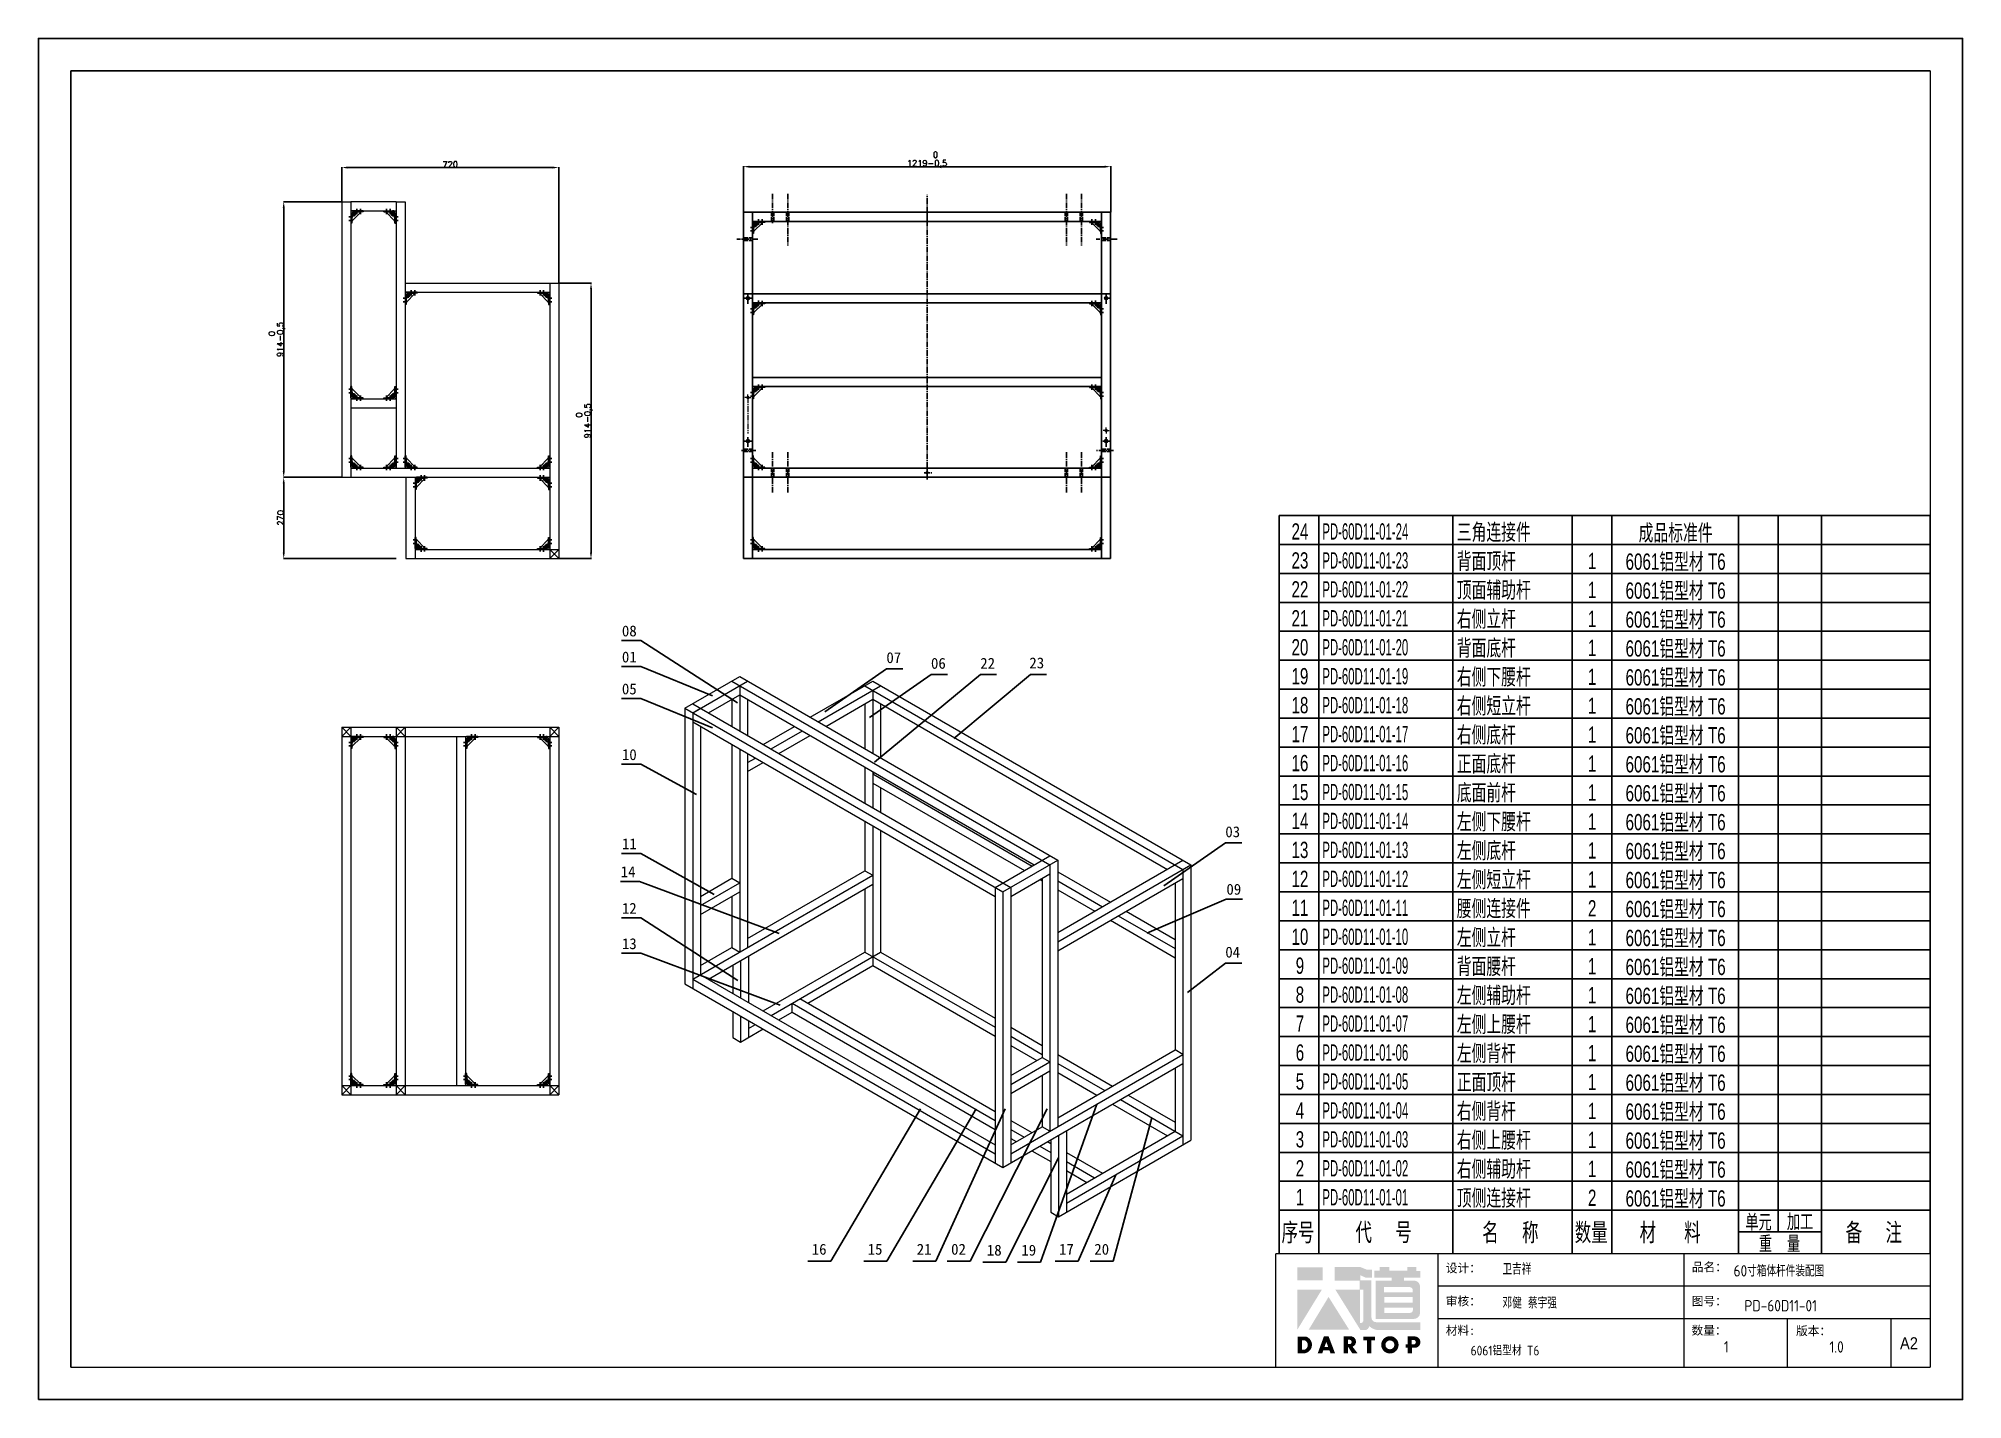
# Model space of a CAD drawing. Header units: millimetres. Extents: x -30327 to 34858, y 4015 to 75103.
# Drawn here: x -11425 to -5038, y 60062 to 64578 of the extents above; entities that cross this region are included whole.
import ezdxf
from ezdxf.enums import TextEntityAlignment as Align

# ---------------------------------------------------------------- set-up
doc = ezdxf.new("R2010")
doc.units = ezdxf.units.MM
doc.linetypes.add('ACAD_ISO02W100', pattern=[15, 12, -3])
doc.linetypes.add('CENTER2', pattern=[28.575, 19.05, -3.175, 3.175, -3.175])
for name, color, linetype in [('1轮廓实线层', 7, 'Continuous'), ('2细线层', 4, 'Continuous'), ('6文字层', 3, 'Continuous'), ('green', 3, 'ACAD_ISO02W100'), ('print', 30, 'Continuous'), ('red', 1, 'CENTER2'), ('图框层', 7, 'Continuous')]:
    doc.layers.add(name, color=color, linetype=linetype)
for name, color, linetype, lineweight in [('A-TITLEBLOCK', 7, 'Continuous', 18), ('cen', 1, 'CENTER2', 9), ('dim', 2, 'Continuous', 9)]:
    doc.layers.add(name, color=color, linetype=linetype, lineweight=lineweight)
doc.styles.add('GB', font='GBENOR.SHX', dxfattribs={"bigfont": 'gbcbig.shx'})
doc.styles.add('HZ', font='')
doc.styles.add('PC_TEXTSTYLE', font='arial.ttf', dxfattribs={"width": 0.8})
doc.styles.add('SLDTEXTSTYLE0', font='simfang.ttf', dxfattribs={"bigfont": 'bigfont'})
doc.styles.add('SLDTEXTSTYLE1', font='Gothic.ttf', dxfattribs={"width": 0.913})
doc.styles.get("Standard").update_dxf_attribs({"font": 'txt', "bigfont": 'gbcbig.shx'})
doc.styles.get('HZ').set_extended_font_data('SimSun')
doc.dimstyles.new('ISO-25', dxfattribs={"dimtxt": 20, "dimasz": 20, "dimexe": 1.25, "dimexo": 0.625, "dimtad": 1, "dimtxsty": 'Standard', "dimcen": 2.5, "dimadec": 0, "dimazin": 0, "dimtfac": 1, "dimtmove": 0, "dimatfit": 3, "dimfxl": 0, "dimarcsym": 0})

msp = doc.modelspace()

# ---------------------------------------------------------------- texts
at = {"style": 'HZ'}
for s, p in [('08    ', (-9487.9994, 62594.12)), ('01    ', (-9487.9994, 62507.6713)), ('      07 ', (-8757.5618, 62505.4805)), ('      06 ', (-8609.4835, 62486.7589)), ('      22 ', (-8445.8682, 62486.7589)), ('23', (-8135.4515, 62488.0023)), ('05    ', (-9487.9994, 62401.7398)), ('10   ', (-9487.9994, 62183.7134)), ('      03 ', (-7632.4614, 61927.6152)), ('11  ', (-9487.9994, 61887.7709)), ('14', (-9492.0562, 61795.1173)), ('      09 ', (-7628.8671, 61736.9423)), ('12 ', (-9487.9994, 61673.6762)), ('13', (-9487.9994, 61556.3862)), ('      04 ', (-7632.4614, 61528.4133)), ('16', (-8857.755, 60542.5458)), ('15', (-8672.236, 60542.5458)), ('21', (-8509.3405, 60542.5458)), ('02', (-8395.2473, 60542.5458)), ('18', (-8276.607, 60539.5064)), ('19', (-8162.0867, 60539.5064)), ('17', (-8037.0089, 60542.5458)), ('20', (-7920.0059, 60542.5458))]:
    msp.add_text(s, height=36.11846, dxfattribs=at).set_placement(p)

# ---------------------------------------------------------------- blocks, each defined once
blk = doc.blocks.new('DDD')
for p, q in [((4725.7, 13519.5), (4695.2, 13550)), ((4725.7, 13519.5), (4695.2, 13550)), ((4720.7, 13553.5), (4715, 13547.7)), ((4720.7, 13553.5), (4715, 13547.7)), ((4729.2, 13545), (4723.5, 13539.2)), ((4729.2, 13545), (4723.5, 13539.2))]:
    blk.add_line(p, q)
blk.add_lwpolyline([(4688.7, 13553.5), (4724.2, 13553.5, -0.414214), (4729.2, 13548.5), (4729.2, 13513)], format="xyb")
blk.add_lwpolyline([(4688.7, 13553.5), (4724.2, 13553.5, -0.414214), (4729.2, 13548.5), (4729.2, 13513)], format="xyb")
for points in [[(4688.7, 13553.5), (4688.7, 13550)], [(4688.7, 13553.5), (4688.7, 13550)], [(4688.7, 13550), (4695.2, 13550)], [(4688.7, 13550), (4695.2, 13550)], [(4725.7, 13519.5), (4725.7, 13513)], [(4725.7, 13519.5), (4725.7, 13513)], [(4725.7, 13513), (4729.2, 13513)], [(4725.7, 13513), (4729.2, 13513)]]:
    blk.add_lwpolyline(points)
blk.add_circle((4719.2, 13543.5), 1.75)
blk.add_circle((4719.2, 13543.5), 1.75)
blk.add_arc((4719.2, 13543.5), 6, 135, 315)
blk.add_arc((4719.2, 13543.5), 6, 135, 315)
at = {"layer": 'green'}
for p, q in [((4695.2, 13550), (4721.7, 13550)), ((4695.2, 13550), (4721.7, 13550)), ((4721.7, 13550), (4725.7, 13546)), ((4721.7, 13550), (4725.7, 13546)), ((4725.7, 13519.5), (4725.7, 13546)), ((4725.7, 13519.5), (4725.7, 13546))]:
    blk.add_line(p, q, dxfattribs=at)
at = {"layer": 'red'}
for p, q in [((4697.2, 13542), (4697.2, 13560.2)), ((4697.2, 13542), (4697.2, 13560.2)), ((4709.2, 13542.3), (4709.2, 13560.5)), ((4709.2, 13542.3), (4709.2, 13560.5)), ((4719.2, 13543.5), (4710.8, 13543.5)), ((4719.2, 13543.5), (4710.8, 13543.5)), ((4719.2, 13543.5), (4719.2, 13555.1)), ((4719.2, 13543.5), (4719.2, 13555.1)), ((4719.2, 13543.5), (4719.2, 13534.6)), ((4719.2, 13543.5), (4727.7, 13543.5)), ((4719.2, 13543.5), (4719.2, 13534.6)), ((4719.2, 13543.5), (4727.7, 13543.5)), ((4735.9, 13533.5), (4722.4, 13533.5)), ((4735.9, 13533.5), (4722.4, 13533.5)), ((4735.9, 13521.5), (4722.4, 13521.5)), ((4735.9, 13521.5), (4722.4, 13521.5))]:
    blk.add_line(p, q, dxfattribs=at)
blk = doc.blocks.new('PC_MXB_BLOCK')
at = {"layer": '1轮廓实线层'}
for p, q in [((-180, 8), (-180, 0)), ((0, 8), (0, 0))]:
    blk.add_line(p, q, dxfattribs=at)
at = {"layer": '2细线层'}
for p, q in [((-180, 8), (0, 8)), ((-169, 8), (-169, 0)), ((-132, 8), (-132, 0)), ((-99, 8), (-99, 0)), ((-88, 8), (-88, 0)), ((-53, 8), (-53, 0)), ((-42, 8), (-42, 0)), ((-30, 8), (-30, 0)), ((-180, 0), (0, 0))]:
    blk.add_line(p, q, dxfattribs=at)
at = {"layer": '6文字层', "style": 'PC_TEXTSTYLE'}
for tag, width, p, p2 in [('序号', 0.769182, (-178.38, 1.35), (-170.09, 1.35)), ('代号', 3.14773, (-168.05, 1.35), (-134.11, 1.35)), ('名称', 2.802424, (-130.87, 1.2), (-100.28, 1.2)), ('数量', 0.817449, (-97.88, 1.2), (-89, 1.2)), ('材料', 2.943328, (-86.43, 1.01), (-54.3, 1.01)), ('单重', 0.854038, (-52.21, 0.89), (-43, 0.89)), ('总重', 0.958888, (-41.2, 1.27), (-30.86, 1.27)), ('备注', 2.494074, (-28.61, 1.02), (-1.16, 1.02))]:
    blk.add_attdef(tag, text='', height=4.5, dxfattribs=dict(at, width=width)).set_placement(p, p2, align=Align.FIT)
blk = doc.blocks.new('PC_MXBTITLERECORD')
at = {"layer": '1轮廓实线层'}
for p, q in [((-180, 0), (-180, 12)), ((0, 0), (0, 12))]:
    blk.add_line(p, q, dxfattribs=at)
at = {"layer": '2细线层'}
for p, q in [((-169, 12), (-169, 0)), ((-132, 12), (-132, 0)), ((-99, 12), (-99, 0)), ((-88, 12), (-88, 0)), ((-53, 12), (-53, 0)), ((-42, 12), (-42, 6)), ((-30, 12), (-30, 0)), ((-30, 6), (-53, 6))]:
    blk.add_line(p, q, dxfattribs=at)
at = {"style": 'PC_TEXTSTYLE', "flags": 1}
blk.add_attdef('Fo oFShowMe', (-53, 6), '', height=0.00000005, dxfattribs=at)
at = {"layer": '6文字层', "style": 'PC_TEXTSTYLE', "width": 0.667}
for s, height, p in [('单元', 4, (-47.45, 8.84)), ('加工', 4, (-35.96, 8.94)), ('序号', 5, (-174.77, 6)), ('代     号', 5, (-151.09, 6)), ('名     称', 5, (-116.06, 6)), ('数量', 5, (-93.71, 6)), ('材      料', 5, (-71.89, 6)), ('重    量', 4, (-41.65, 2.94)), ('备     注', 5, (-15.57, 6))]:
    blk.add_text(s, height=height, dxfattribs=at).set_placement(p, align=Align.MIDDLE)
blk = doc.blocks.new('Dartop Logo')
at = {"true_color": 0xc40018}
h = blk.add_hatch(color=12, dxfattribs=at)
h.set_gradient(color1=(196, 0, 24), color2=(196, 0, 24), tint=1)
h.paths.add_polyline_path([(30.39, -3.87), (33.08, -5.04), (35.99, -5.04), (35.99, -1.19), (33.59, -1.19), (30.46, 0.05), (17.94, 0.05), (17.94, -6.46), (30.12, -6.46), (30.12, -6.59), (30.12, -10.75), (18.31, -10.75), (30.46, -30.31), (32.87, -30.31, 0.279375), (34.63, -28.6), (34.63, -28.51), (34.84, -28.51, 0.143145), (38.15, -30.2), (59.27, -30.2), (59.27, -26.49), (38.06, -26.49, -0.414214), (35.75, -24.18), (35.75, -6.26), (30.39, -6.26)])
h.paths.add_polyline_path([(30.25, -10.84), (31.8, -10.84), (31.8, -26.02, -0.088936), (30.9, -26.94), (30.24, -26.94)], flags=16)
h = blk.add_hatch(color=12, dxfattribs=at)
h.set_gradient(color1=(196, 0, 24), color2=(196, 0, 24), tint=1)
h.paths.add_polyline_path([(59.24, -1.73), (57.36, -1.73), (57.36, 0.06), (53.06, 0.06), (53.06, -1.64), (44.29, -1.64), (44.29, 0.15), (39.7, 0.15), (39.7, -1.67), (37.16, -1.67), (37.16, -4.97), (45.54, -4.97), (45.54, -6.42), (37.73, -6.42), (37.73, -24.88), (56.26, -24.88, 0.414214), (59.15, -21.99), (59.15, -9.35, 0.414214), (56.26, -6.46), (51.36, -6.46), (51.36, -5.03), (59.24, -5.03)])
h.paths.add_polyline_path([(54.21, -9.59, -0.414214), (55.66, -11.04), (55.66, -12.1), (41.79, -12.1), (41.79, -9.59)], flags=16)
h.paths.add_polyline_path([(55.57, -14.33), (55.57, -17.01), (41.88, -17.01), (41.88, -14.33)], flags=16)
h.paths.add_polyline_path([(55.75, -19.43), (55.75, -20.57, -0.414214), (54.3, -22.02), (41.88, -22.02), (41.88, -19.43)], flags=16)
h = blk.add_hatch(color=12, dxfattribs=at)
h.set_gradient(color1=(196, 0, 24), color2=(196, 0, 24), tint=1)
h.paths.add_polyline_path([(12.18, 0), (0, 0), (0, -6.37), (12.18, -6.37)])
h = blk.add_hatch(color=12, dxfattribs=at)
h.set_gradient(color1=(196, 0, 24), color2=(196, 0, 24), tint=1)
h.paths.add_polyline_path([(11.79, -10.83), (0.03, -10.83), (0.03, -30.03)])
h = blk.add_hatch(color=12, dxfattribs=at)
h.set_gradient(color1=(196, 0, 24), color2=(196, 0, 24), tint=1)
h.paths.add_polyline_path([(15.05, -14.31), (5.44, -30.15), (25.01, -30.15)])
at = {"true_color": 0x646464}
h = blk.add_hatch(color=251, dxfattribs=at)
h.set_gradient(color1=(100, 100, 100), color2=(100, 100, 100), tint=1)
h.paths.add_polyline_path([(4.15, -33.43), (0.11, -33.43), (0.11, -41.5), (3.51, -41.5, 0.793016)])
h.paths.add_polyline_path([(3.57, -39.73), (2.16, -39.73), (2.16, -35.19), (3.42, -35.19, -0.671361)], flags=16)
h = blk.add_hatch(color=251, dxfattribs=at)
h.set_gradient(color1=(100, 100, 100), color2=(100, 100, 100), tint=1)
h.paths.add_polyline_path([(15.08, -33.36), (12.78, -33.36), (9.82, -41.51), (12, -41.51), (12.51, -40.06), (15.46, -40.06), (15.99, -41.52), (18.19, -41.52)])
h.paths.add_polyline_path([(14.9, -38.51), (13.07, -38.51), (13.97, -35.95)], flags=16)
h = blk.add_hatch(color=251, dxfattribs=at)
h.set_gradient(color1=(100, 100, 100), color2=(100, 100, 100), tint=1)
h.paths.add_polyline_path([(26.27, -33.36), (22.3, -33.36), (22.3, -41.51), (24.4, -41.51), (24.4, -38.28), (26.55, -41.54), (29.09, -41.54), (26.61, -38.3, 0.744055)])
h.paths.add_polyline_path([(24.38, -37.08), (24.38, -34.94), (25.32, -34.94, -0.796809), (25.3, -37.08)], flags=16)
h = blk.add_hatch(color=251, dxfattribs=at)
h.set_gradient(color1=(100, 100, 100), color2=(100, 100, 100), tint=1)
h.paths.add_polyline_path([(37.44, -33.4), (31.88, -33.4), (31.88, -35.16), (33.61, -35.16), (33.61, -41.52), (35.69, -41.52), (35.69, -35.16), (37.44, -35.16)])
h = blk.add_hatch(color=251, dxfattribs=at)
h.set_gradient(color1=(100, 100, 100), color2=(100, 100, 100), tint=1)
h.paths.add_polyline_path([(40.46, -37.41, 1), (48.83, -37.41, 1)])
h.paths.add_polyline_path([(46.8, -37.41, -1), (42.5, -37.41, -1)], flags=16)
h = blk.add_hatch(color=251, dxfattribs=at)
h.set_gradient(color1=(100, 100, 100), color2=(100, 100, 100), tint=1)
h.paths.add_polyline_path([(56.85, -33.38), (56.73, -33.38), (53.19, -33.38), (53.19, -37.19), (52.26, -37.19), (52.26, -38.73), (53.18, -38.73), (53.18, -41.5), (55.24, -41.5), (55.24, -38.72), (57.51, -38.72, 0.812304)])
h.paths.add_polyline_path([(55.21, -37.18), (55.21, -35.05), (56.39, -35.05, -0.778213), (56.27, -37.18)], flags=16)
blk = doc.blocks.new('DT-A2-TITLE')
for p, q in [((594, 420), (0, 420)), ((0, 420), (0, 420)), ((0, 420), (0, 0)), ((0, 420), (10, 420)), ((594, 0), (594, 420)), ((10, 410), (10, 10)), ((584, 410), (10, 410))]:
    blk.add_line(p, q)
at = {"layer": 'A-TITLEBLOCK', "color": 7}
for p, q in [((584, 410), (584, 10)), ((594, 0), (594, 297)), ((382, 10), (382, 45)), ((584, 45), (382, 45)), ((432, 45), (432, 10)), ((508, 45), (508, 10)), ((584, 35), (432, 35)), ((432, 25), (584.08, 25)), ((540, 10), (540, 25)), ((572, 10), (572, 25)), ((10, 10), (584, 10)), ((0, 0), (594, 0))]:
    blk.add_line(p, q, dxfattribs=at)
at = {"layer": 'A-TITLEBLOCK', "xscale": 0.6400000000000001, "yscale": 0.6400000000000001, "zscale": 0.6400000000000001}
blk.add_blockref('Dartop Logo', (388.65, 40.81), dxfattribs=at)
at = {"style": 'GB'}
for tag, p, height in [('#设计', (451.96, 38.52), 3.5), ('#品名', (523.32, 37.95), 3.5), ('#审核', (451.99, 28.1), 3.5), ('#图号', (526.67, 27.2), 3.5), ('#数量', (520.33, 14.51), 3.5), ('#版本', (552.92, 14.47), 3.5), ('#材料说明', (442.15, 13.59), 3)]:
    blk.add_attdef(tag, p, '', height=height, dxfattribs=at)
at = {"layer": 'A-TITLEBLOCK', "color": 7, "attachment_point": 1}
for s, insert, char_height, style in [('设计：', (434.47, 41.87), 2.646, 'SLDTEXTSTYLE0'), ('品名：', (510.43, 42.19), 2.646, 'SLDTEXTSTYLE0'), ('审核：', (434.47, 31.64), 2.646, 'SLDTEXTSTYLE0'), ('图号：', (510.4, 31.66), 2.646, 'SLDTEXTSTYLE0'), ('材料:', (434.47, 22.62), 2.646, 'SLDTEXTSTYLE0'), ('数量：', (510.35, 22.64), 2.646, 'SLDTEXTSTYLE0'), ('版本：', (542.59, 22.48), 2.646, 'SLDTEXTSTYLE0'), ('A2', (574.7, 19.21), 3.704, 'SLDTEXTSTYLE1')]:
    blk.add_mtext(s, dxfattribs=dict(at, insert=insert, char_height=char_height, style=style))
blk = doc.blocks.new('*D1256')
at = {"layer": 'Defpoints', "color": 0}
for p in [(-10610.6, 64036.2), (-10417.8, 64036.2), (-10417.8, 63122.2)]:
    blk.add_point(p, dxfattribs=at)
at = {"layer": 'dim', "color": 0, "lineweight": -2}
for p, q in [((-10418.4, 64036.2), (-10611.8, 64036.2)), ((-10610.6, 63142.2), (-10610.6, 64016.2)), ((-10418.4, 63122.2), (-10611.8, 63122.2))]:
    blk.add_line(p, q, dxfattribs=at)
at = {"layer": 'dim', "color": 0}
for points in [[(-10613.9, 64016.2), (-10607.2, 64016.2), (-10610.6, 64036.2)], [(-10613.9, 63142.2), (-10607.2, 63142.2), (-10610.6, 63122.2)]]:
    blk.add_solid(points, dxfattribs=at)
at = {"layer": 'dim', "color": 0, "insert": (-10636.2, 63579.2), "char_height": 20, "attachment_point": 5, "rotation": 90}
blk.add_mtext('914\\S 0^ -0,5;', dxfattribs=at)
blk = doc.blocks.new('*D1257')
at = {"layer": 'Defpoints', "color": 0}
for p in [(-10610.6, 63122.2), (-10417.8, 63122.2), (-10236.8, 62852.2)]:
    blk.add_point(p, dxfattribs=at)
at = {"layer": 'dim', "color": 0, "lineweight": -2}
for p, q in [((-10418.4, 63122.2), (-10611.8, 63122.2)), ((-10610.6, 62872.2), (-10610.6, 63102.2)), ((-10237.4, 62852.2), (-10611.8, 62852.2))]:
    blk.add_line(p, q, dxfattribs=at)
at = {"layer": 'dim', "color": 0}
for points in [[(-10613.9, 63102.2), (-10607.3, 63102.2), (-10610.6, 63122.2)], [(-10613.9, 62872.2), (-10607.3, 62872.2), (-10610.6, 62852.2)]]:
    blk.add_solid(points, dxfattribs=at)
at = {"layer": 'dim', "color": 0, "insert": (-10621.2, 62987.2), "char_height": 20, "attachment_point": 5, "rotation": 90}
blk.add_mtext('270', dxfattribs=at)
blk = doc.blocks.new('*D1258')
at = {"layer": 'Defpoints', "color": 0}
for p in [(-9697.8, 63766.2), (-9590.6, 63766.2), (-9697.8, 62852.2)]:
    blk.add_point(p, dxfattribs=at)
at = {"layer": 'dim', "color": 0, "lineweight": -2}
for p, q in [((-9697.1, 63766.2), (-9589.4, 63766.2)), ((-9590.6, 62872.2), (-9590.6, 63746.2)), ((-9697.1, 62852.2), (-9589.4, 62852.2))]:
    blk.add_line(p, q, dxfattribs=at)
at = {"layer": 'dim', "color": 0}
for points in [[(-9593.9, 63746.2), (-9587.3, 63746.2), (-9590.6, 63766.2)], [(-9593.9, 62872.2), (-9587.3, 62872.2), (-9590.6, 62852.2)]]:
    blk.add_solid(points, dxfattribs=at)
at = {"layer": 'dim', "color": 0, "insert": (-9616.2, 63309.2), "char_height": 20, "attachment_point": 5, "rotation": 90}
blk.add_mtext('914\\S 0^ -0,5;', dxfattribs=at)
blk = doc.blocks.new('*D1259')
at = {"layer": 'Defpoints', "color": 0}
for p in [(-9697.8, 64149.7), (-10417.8, 64036.2), (-9697.8, 63766.2)]:
    blk.add_point(p, dxfattribs=at)
at = {"layer": 'dim', "color": 0, "lineweight": -2}
for p, q in [((-10417.8, 64036.8), (-10417.8, 64150.9)), ((-10397.8, 64149.7), (-9717.8, 64149.7)), ((-9697.8, 63766.8), (-9697.8, 64150.9))]:
    blk.add_line(p, q, dxfattribs=at)
at = {"layer": 'dim', "color": 0}
for points in [[(-10397.8, 64153), (-10397.8, 64146.3), (-10417.8, 64149.7)], [(-9717.8, 64153), (-9717.8, 64146.3), (-9697.8, 64149.7)]]:
    blk.add_solid(points, dxfattribs=at)
at = {"layer": 'dim', "color": 0, "insert": (-10057.8, 64160.3), "char_height": 20, "attachment_point": 5}
blk.add_mtext('720', dxfattribs=at)
blk = doc.blocks.new('*D1260')
at = {"layer": 'Defpoints', "color": 0}
for p in [(-7865.6, 64152.6), (-9084.6, 64001.2), (-7865.6, 64001.2)]:
    blk.add_point(p, dxfattribs=at)
at = {"layer": 'dim', "color": 0, "lineweight": -2}
for p, q in [((-9084.6, 64001.8), (-9084.6, 64153.9)), ((-9064.6, 64152.6), (-7885.6, 64152.6)), ((-7865.6, 64001.8), (-7865.6, 64153.9))]:
    blk.add_line(p, q, dxfattribs=at)
at = {"layer": 'dim', "color": 0}
for points in [[(-9064.6, 64155.9), (-9064.6, 64149.3), (-9084.6, 64152.6)], [(-7885.6, 64155.9), (-7885.6, 64149.3), (-7865.6, 64152.6)]]:
    blk.add_solid(points, dxfattribs=at)
at = {"layer": 'dim', "color": 0, "insert": (-8475.1, 64178.2), "char_height": 20, "attachment_point": 5}
blk.add_mtext('1219\\S 0^ -0,5;', dxfattribs=at)

# ---------------------------------------------------------------- dimensions: what is measured, and where the dimension line sits
at = {"layer": 'dim'}
dim = msp.add_linear_dim(base=(-7865.6261, 64152.6041), p1=(-9084.6261, 64001.1709), p2=(-7865.6261, 64001.1709), dimstyle='ISO-25', override={"dimgap": 0.625, "dimtol": 1, "dimlim": 0, "dimtm": 0.5}, dxfattribs=at)
dim.commit()
dim.dimension.update_dxf_attribs({"geometry": '*D1260', "text_midpoint": (-8475.1261, 64178.2291)})
dim = msp.add_linear_dim(base=(-9697.7701, 64149.674), p1=(-10417.7701, 64036.1709), p2=(-9697.7701, 63766.1709), dimstyle='ISO-25', dxfattribs=at)
dim.commit()
dim.dimension.update_dxf_attribs({"geometry": '*D1259', "text_midpoint": (-10057.7701, 64160.299)})
for base, p1, p2, picture, middle in [((-10610.5617, 64036.1709), (-10417.7701, 63122.1709), (-10417.7701, 64036.1709), '*D1256', (-10636.1867, 63579.1709)), ((-9590.6064, 63766.1709), (-9697.7701, 62852.1695), (-9697.7701, 63766.1709), '*D1258', (-9616.2314, 63309.1702))]:
    dim = msp.add_linear_dim(base=base, p1=p1, p2=p2, angle=90, dimstyle='ISO-25', override={"dimgap": 0.625, "dimtol": 1, "dimlim": 0, "dimtm": 0.5}, dxfattribs=at)
    dim.commit()
    dim.dimension.update_dxf_attribs({"geometry": picture, "text_midpoint": middle})
dim = msp.add_linear_dim(base=(-10610.5955, 63122.1709), p1=(-10236.7701, 62852.1695), p2=(-10417.7701, 63122.1709), angle=90, text='270', dimstyle='ISO-25', dxfattribs=at)
dim.commit()
dim.dimension.update_dxf_attribs({"geometry": '*D1257', "text_midpoint": (-10621.2205, 62987.1702)})

# ---------------------------------------------------------------- linework, layer by layer
for p, q in [((-10241.2701, 63972.1709), (-10271.7701, 64002.6709)), ((-10246.2554, 64006.1709), (-10252.0127, 64000.4135)), ((-10237.7701, 63997.6856), (-10243.5275, 63991.9283)), ((-9084.6261, 64001.1709), (-9084.6261, 62852.1709)), ((-7865.6261, 64001.1709), (-9084.6261, 64001.1709)), ((-9054.6261, 64001.1709), (-9054.6261, 62852.1709)), ((-7895.6261, 64001.1709), (-7895.6261, 62852.1709)), ((-7865.6261, 64001.1709), (-7865.6261, 62852.1709)), ((-9054.6261, 63966.1709), (-9054.6261, 63971.1709)), ((-9046.1408, 63971.1709), (-9054.6261, 63971.1709)), ((-7895.6261, 63971.1709), (-9054.6261, 63971.1709)), ((-7904.1114, 63971.1709), (-7895.6261, 63971.1709)), ((-7895.6261, 63966.1709), (-7895.6261, 63971.1709)), ((-7865.6261, 63731.1709), (-9084.6261, 63731.1709)), ((-9054.6261, 63731.1709), (-9054.6261, 63701.1709)), ((-7895.6261, 63701.1709), (-9054.6261, 63701.1709)), ((-9054.6261, 63701.1709), (-9054.6261, 63671.1709)), ((-9049.6261, 63701.1709), (-9054.6261, 63701.1709)), ((-9054.6261, 63696.1709), (-9054.6261, 63701.1709)), ((-7900.6261, 63701.1709), (-7895.6261, 63701.1709)), ((-7900.6261, 63701.1709), (-7895.6261, 63701.1709)), ((-7895.6261, 63701.1709), (-7895.6261, 63731.1709)), ((-7895.6261, 63671.1709), (-7895.6261, 63701.1709)), ((-7895.6261, 63701.1709), (-7895.6261, 62882.1709)), ((-7895.6261, 63696.1709), (-7895.6261, 63701.1709)), ((-7895.6261, 63696.1709), (-7895.6261, 63701.1709)), ((-7865.6261, 63701.1709), (-7865.6261, 63122.1709)), ((-7895.6261, 63453.1727), (-9054.6261, 63453.1727)), ((-7895.6261, 63423.1727), (-9054.6261, 63423.1727)), ((-9049.6261, 63423.1727), (-9054.6261, 63423.1727)), ((-9054.6261, 63418.1727), (-9054.6261, 63423.1727)), ((-7900.6261, 63423.1727), (-7895.6261, 63423.1727)), ((-7895.6261, 63418.1727), (-7895.6261, 63423.1727)), ((-7865.6261, 63450.6245), (-7865.6261, 62882.1709)), ((-7865.6261, 63122.1709), (-9084.6261, 63122.1709)), ((-9054.6261, 63160.6562), (-9054.6261, 63152.1709)), ((-7895.6261, 63152.1709), (-9054.6261, 63152.1709)), ((-9049.6261, 63152.1709), (-9054.6261, 63152.1709)), ((-9054.6261, 63122.1709), (-9054.6261, 62852.1709)), ((-7904.1114, 63152.1709), (-7895.6261, 63152.1709)), ((-7896.6261, 63149.1709), (-7895.6261, 63149.1709)), ((-7895.6261, 63157.1709), (-7895.6261, 63152.1709)), ((-7895.6261, 63122.1709), (-7895.6261, 62852.1709)), ((-7865.6261, 62852.1709), (-9084.6261, 62852.1709)), ((-9054.6261, 62890.6562), (-9054.6261, 62882.1709)), ((-7895.6261, 62882.1709), (-9054.6261, 62882.1709)), ((-9049.6261, 62882.1709), (-9054.6261, 62882.1709)), ((-8849.6261, 62882.1709), (-8854.6261, 62882.1709)), ((-8186.1114, 62882.1709), (-8177.6261, 62882.1709)), ((-7904.1114, 62882.1709), (-7895.6261, 62882.1709)), ((-7895.6261, 62887.1709), (-7895.6261, 62882.1709)), ((-9425.3272, 62580.3013), (-9489.0891, 62580.3013)), ((-9103.9077, 62373.1975), (-9425.3272, 62580.3013)), ((-9425.3272, 62493.8526), (-9489.0891, 62493.8526)), ((-9187.4489, 62397.0453), (-9425.3272, 62493.8526)), ((-8813.9477, 62343.7863), (-8609.4835, 62486.7589)), ((-8665.8693, 62325.0647), (-8461.4051, 62468.0374)), ((-8649.3946, 62177.0357), (-8297.7899, 62468.0374)), ((-8609.4835, 62486.7589), (-8555.7336, 62486.7589)), ((-8461.4051, 62468.0374), (-8407.6552, 62468.0374)), ((-8386.4487, 62254.9663), (-8131.8701, 62468.0374)), ((-8297.7899, 62468.0374), (-8244.04, 62468.0374)), ((-8131.8701, 62468.0374), (-8078.1203, 62468.0374)), ((-9425.3272, 62387.9211), (-9489.0891, 62387.9211)), ((-9187.4489, 62291.1138), (-9425.3272, 62387.9211)), ((-9425.3272, 62169.8947), (-9489.0891, 62169.8947)), ((-9240.1187, 62069.7638), (-9425.3272, 62169.8947)), ((-7688.8472, 61765.921), (-7484.383, 61908.8936)), ((-7484.383, 61908.8936), (-7430.6331, 61908.8936)), ((-9425.3272, 61873.9522), (-9489.0891, 61873.9522)), ((-9181.3162, 61737.2292), (-9425.3272, 61873.9522)), ((-9429.384, 61781.2986), (-9493.1459, 61781.2986)), ((-8966.4674, 61608.7669), (-9429.384, 61781.2986)), ((-7745.5426, 61608.8781), (-7481.766, 61722.1264)), ((-7481.766, 61722.1264), (-7428.0162, 61722.1264)), ((-9425.3272, 61659.8575), (-9489.0891, 61659.8575)), ((-9103.4859, 61452.6855), (-9425.3272, 61659.8575)), ((-9425.3272, 61542.5675), (-9489.0891, 61542.5675)), ((-8962.4107, 61370.0358), (-9425.3272, 61542.5675)), ((-7611.0575, 61412.8844), (-7484.383, 61509.6917)), ((-7484.383, 61509.6917), (-7430.6331, 61509.6917)), ((-8497.0625, 61026.6402), (-8794.5247, 60520.5328)), ((-8311.5435, 61026.6402), (-8609.0057, 60520.5328)), ((-8216.0661, 61026.6402), (-8446.1103, 60520.5328)), ((-8076.3414, 61026.6402), (-8332.017, 60520.5328)), ((-7911.3144, 61042.0457), (-8098.8565, 60517.4935)), ((-7729.4491, 60997.0457), (-7856.7757, 60520.5328)), ((-8038.6202, 60863.4225), (-8213.3767, 60517.4935)), ((-7848.9596, 60808.0463), (-7973.7787, 60520.5328)), ((-8794.5247, 60520.5328), (-8870.8701, 60520.5328)), ((-8609.0057, 60520.5328), (-8685.3511, 60520.5328)), ((-8446.1103, 60520.5328), (-8522.4556, 60520.5328)), ((-8332.017, 60520.5328), (-8408.3624, 60520.5328)), ((-8213.3767, 60517.4935), (-8289.7221, 60517.4935)), ((-8098.8565, 60517.4935), (-8175.2018, 60517.4935)), ((-7973.7787, 60520.5328), (-8050.124, 60520.5328)), ((-7856.7757, 60520.5328), (-7933.1211, 60520.5328))]:
    msp.add_line(p, q)
for points in [[(-10278.2701, 64006.1709), (-10278.2701, 64002.6709)], [(-10278.2701, 64002.6709), (-10271.7701, 64002.6709)], [(-10241.2701, 63972.1709), (-10241.2701, 63965.6709)], [(-10241.2701, 63965.6709), (-10237.7701, 63965.6709)]]:
    msp.add_lwpolyline(points)
for points in [[(-9054.6261, 63382.6727), (-9054.6261, 63418.1727, -0.414213562), (-9049.6261, 63423.1727), (-9014.1261, 63423.1727)], [(-9014.1261, 62882.1709), (-9049.6261, 62882.1709, -0.414213562), (-9054.6261, 62887.1709), (-9054.6261, 62922.6709)], [(-7895.6261, 62922.6709), (-7895.6261, 62887.1709, -0.414213562), (-7900.6261, 62882.1709), (-7936.1261, 62882.1709)]]:
    msp.add_lwpolyline(points, format="xyb")
for centre, radius in [((-10247.7701, 63996.1709), 1.75), ((-9069.6261, 63716.1709), 5), ((-7880.6261, 63716.1709), 5), ((-9069.6261, 63386.6766), 3), ((-9069.6261, 63242.1709), 5), ((-7880.6261, 63242.1709), 5), ((-7880.6261, 63277.1709), 3), ((-8475.1261, 63137.1709), 2.5)]:
    msp.add_circle(centre, radius)
for centre, radius, start, end in [((-10247.7701, 63996.1709), 6, 135, 315), ((-9069.6261, 63386.6766), 2.5, 225, 135), ((-7880.6261, 63277.1709), 2.5, 45, 315), ((-8475.1261, 63137.1709), 3, 0, 270)]:
    msp.add_arc(centre, radius, start, end)
at = {"layer": 'cen'}
for p, q in [((-8475.1261, 63984.1709), (-8475.1261, 63999.1709)), ((-8475.1261, 63984.1709), (-8475.1261, 63969.1709)), ((-9069.6261, 63386.6766), (-9079.6261, 63386.6766)), ((-9069.6261, 63386.6766), (-9069.6261, 63396.6766)), ((-9069.6261, 63386.6766), (-9059.6261, 63386.6766)), ((-9069.6261, 63386.6766), (-9069.6261, 63267.1709)), ((-7880.6261, 63277.1709), (-7890.6261, 63277.1709)), ((-7880.6261, 63277.1709), (-7880.6261, 63287.1709)), ((-7880.6261, 63277.1709), (-7880.6261, 63267.1709)), ((-7880.6261, 63277.1709), (-7870.6261, 63277.1709))]:
    msp.add_line(p, q, dxfattribs=at)
msp.add_lwpolyline([(-8475.1261, 63968.9109), (-8475.1261, 63995.6709)], dxfattribs=at)
at = {"layer": 'dim', "lineweight": 9}
for p, q in [((-10417.7701, 64036.1709), (-10417.7701, 63122.1709)), ((-10417.7701, 64036.1709), (-10387.7701, 64036.1709)), ((-10387.7701, 64036.1709), (-10387.7701, 63122.1709)), ((-10237.7701, 64036.1709), (-10387.7701, 64036.1709)), ((-10387.7701, 64006.1709), (-10237.7701, 64006.1709)), ((-10237.7701, 64036.1709), (-10237.7701, 63152.1709)), ((-10237.7701, 64036.1709), (-10207.7701, 64036.1709)), ((-10207.7701, 64036.1709), (-10207.7701, 63152.1709)), ((-10207.7701, 63766.1709), (-9697.7701, 63766.1709)), ((-9727.7701, 63766.1709), (-9727.7701, 62852.1709)), ((-9697.7701, 63766.1709), (-9697.7701, 62852.1709)), ((-10207.7701, 63736.1709), (-9727.7701, 63736.1709)), ((-10387.7701, 63382.1709), (-10237.7701, 63382.1709)), ((-10387.7701, 63352.1709), (-10237.7701, 63352.1709)), ((-10417.7701, 63122.1709), (-10387.7701, 63122.1709)), ((-10387.7701, 63152.1709), (-9727.7701, 63152.1709)), ((-10387.7701, 63122.1709), (-9727.7701, 63122.1709)), ((-10204.7701, 62852.1709), (-9697.7701, 62852.1709)), ((-10174.7701, 62882.1709), (-9697.7701, 62882.1709))]:
    msp.add_line(p, q, dxfattribs=at)
at = {"layer": 'dim'}
for p, q in [((-10204.7701, 63122.1709), (-10204.7701, 62852.1709)), ((-10174.7701, 63122.1709), (-10174.7701, 62852.1709)), ((-9727.7701, 62852.1709), (-9697.7701, 62882.1709)), ((-9697.7701, 62852.1709), (-9727.7701, 62882.1709)), ((-9278.7686, 62355.5457), (-9096.9032, 62460.5457)), ((-9252.7878, 62340.5457), (-9070.9225, 62445.5457)), ((-9200.8263, 62340.5457), (-9096.9032, 62400.5457)), ((-9122.884, 62445.5457), (-8067.199, 61836.0457)), ((-9096.9032, 62460.5457), (-8041.2183, 61851.0457)), ((-9096.9032, 62430.5457), (-9096.9032, 62280.5457)), ((-9096.9032, 62430.5457), (-9096.9032, 62280.5457)), ((-9096.9032, 62400.5457), (-8119.1605, 61836.0457)), ((-8863.0764, 62325.5457), (-8655.2303, 62445.5457)), ((-8837.0956, 62310.5457), (-8629.2495, 62430.5457)), ((-8681.211, 62430.5457), (-7625.5261, 61821.0457)), ((-8655.2303, 62445.5457), (-7599.5453, 61836.0457)), ((-8655.2303, 62415.5457), (-8655.2303, 62205.5457)), ((-8655.2303, 62415.5457), (-8655.2303, 62205.5457)), ((-9278.7686, 62355.5457), (-9278.7686, 61441.5457)), ((-9278.7686, 62355.5457), (-8223.0836, 61746.0457)), ((-9252.7878, 62370.5457), (-8197.1028, 61761.0457)), ((-9252.7878, 62340.5457), (-9226.807, 62355.5457)), ((-9252.7878, 62340.5457), (-9252.7878, 61426.5457)), ((-9122.884, 62385.5457), (-9122.884, 62295.5457)), ((-9070.9225, 62385.5457), (-9070.9225, 62265.5457)), ((-8811.1148, 62295.5457), (-8655.2303, 62385.5457)), ((-8681.211, 62370.5457), (-8681.211, 62220.5457)), ((-8655.2303, 62385.5457), (-7677.4876, 61821.0457)), ((-8629.2495, 62370.5457), (-8629.2495, 62190.5457)), ((-10417.7701, 62292.3824), (-10417.7701, 61073.3824)), ((-10417.7701, 62292.3824), (-9697.7701, 62292.3824)), ((-10417.7701, 62262.3824), (-10387.7701, 62292.3824)), ((-10387.7701, 62262.3824), (-10417.7701, 62292.3824)), ((-10387.7701, 62292.3824), (-10387.7701, 61073.3824)), ((-10237.7701, 62292.3824), (-10237.7701, 61073.3824)), ((-10237.7701, 62262.3824), (-10207.7701, 62292.3824)), ((-10207.7701, 62262.3824), (-10237.7701, 62292.3824)), ((-10207.7701, 62292.3824), (-10207.7701, 61073.3824)), ((-9727.7701, 62292.3824), (-9727.7701, 61073.3824)), ((-9727.7701, 62262.3824), (-9697.7701, 62292.3824)), ((-9697.7701, 62262.3824), (-9727.7701, 62292.3824)), ((-9697.7701, 62292.3824), (-9697.7701, 61073.3824)), ((-9252.7878, 62310.5457), (-8249.0643, 61731.0457)), ((-9226.807, 62295.5457), (-9226.807, 61471.5457)), ((-9018.9609, 62235.5457), (-8915.0379, 62295.5457)), ((-8992.9802, 62220.5457), (-8889.0571, 62280.5457)), ((-10417.7701, 62262.3824), (-9697.7701, 62262.3824)), ((-10036.7652, 62262.3824), (-10036.7652, 61103.3824)), ((-10006.7652, 62262.3824), (-10006.7652, 61103.3824)), ((-9122.884, 62235.5457), (-9122.884, 61791.5457)), ((-9096.9032, 62220.5457), (-9096.9032, 61546.5457)), ((-9096.9032, 62220.5457), (-9096.9032, 61576.5457)), ((-8966.9994, 62205.5457), (-8863.0764, 62265.5457)), ((-9070.9225, 62205.5457), (-9070.9225, 61561.5457)), ((-9070.9225, 62175.5457), (-9044.9417, 62190.5457)), ((-9070.9225, 62145.5457), (-9018.9609, 62175.5457)), ((-8681.211, 62160.5457), (-8681.211, 62040.5457)), ((-8655.2303, 62145.5457), (-8655.2303, 62025.5457)), ((-8655.2303, 62145.5457), (-8655.2303, 62025.5457)), ((-8655.2303, 62137.5457), (-8648.3021, 62141.5457)), ((-8655.2303, 62137.5457), (-8126.0887, 61832.0457)), ((-8655.2303, 62107.5457), (-8152.0695, 61817.0457)), ((-8629.2495, 62092.5457), (-8629.2495, 62010.5457)), ((-8681.211, 61980.5457), (-8681.211, 61816.5457)), ((-8655.2303, 61965.5457), (-8655.2303, 61501.5457)), ((-8655.2303, 61965.5457), (-8655.2303, 61531.5457)), ((-8629.2495, 61950.5457), (-8629.2495, 61546.5457)), ((-8249.0643, 61761.0457), (-8067.199, 61866.0457)), ((-8223.0836, 61746.0457), (-8041.2183, 61851.0457)), ((-8067.199, 61836.0457), (-8067.199, 60952.0457)), ((-8067.199, 61836.0457), (-8067.199, 60952.0457)), ((-8041.2183, 61851.0457), (-8041.2183, 60967.0457)), ((-8041.2183, 61851.0457), (-8041.2183, 60967.0457)), ((-8041.2183, 61611.0457), (-7625.5261, 61851.0457)), ((-8041.2183, 61581.0457), (-7599.5453, 61836.0457)), ((-7599.5453, 61836.0457), (-7599.5453, 60922.0457)), ((-7599.5453, 61836.0457), (-7599.5453, 60922.0457)), ((-9252.7878, 61456.5457), (-8655.2303, 61801.5457)), ((-9226.807, 61731.5457), (-9122.884, 61791.5457)), ((-9226.807, 61701.5457), (-9096.9032, 61776.5457)), ((-9200.8263, 61456.5457), (-8655.2303, 61771.5457)), ((-9122.884, 61791.5457), (-9096.9032, 61776.5457)), ((-9070.9225, 61591.5457), (-8681.211, 61816.5457)), ((-8681.211, 61816.5457), (-8655.2303, 61801.5457)), ((-8249.0643, 61761.0457), (-8249.0643, 60847.0457)), ((-8197.1028, 61731.0457), (-8067.199, 61806.0457)), ((-8197.1028, 61761.0457), (-8197.1028, 60847.0457)), ((-8100.108, 61787.0457), (-8093.1798, 61783.0457)), ((-8093.1798, 61791.0457), (-8093.1798, 61197.0457)), ((-8041.2183, 61813.0457), (-7866.2811, 61712.0457)), ((-8041.2183, 61551.0457), (-7625.5261, 61791.0457)), ((-8041.2183, 61783.0457), (-7892.2619, 61697.0457)), ((-7651.5068, 61776.0457), (-7651.5068, 61222.0457)), ((-7625.5261, 61821.0457), (-7625.5261, 60907.0457)), ((-9226.807, 61671.5457), (-9096.9032, 61746.5457)), ((-9122.884, 61731.5457), (-9122.884, 61561.5457)), ((-8681.211, 61756.5457), (-8681.211, 61546.5457)), ((-8223.0836, 61746.0457), (-8223.0836, 60832.0457)), ((-8223.0836, 61746.0457), (-8223.0836, 60832.0457)), ((-8041.2183, 61753.0457), (-7918.2426, 61682.0457)), ((-7866.2811, 61652.0457), (-7651.5068, 61528.0457)), ((-7840.3004, 61667.0457), (-7651.5068, 61558.0457)), ((-7814.3196, 61682.0457), (-7651.5068, 61588.0457)), ((-9226.807, 61501.5457), (-9122.884, 61561.5457)), ((-9122.884, 61561.5457), (-9096.9032, 61546.5457)), ((-9094.3051, 61518.0457), (-9094.3051, 61395.0457)), ((-9068.3244, 61533.0457), (-9068.3244, 61380.0457)), ((-9018.9609, 61351.5457), (-8681.211, 61546.5457)), ((-8992.9802, 61336.5457), (-8629.2495, 61546.5457)), ((-8681.211, 61546.5457), (-8249.0643, 61297.0457)), ((-8629.2495, 61546.5457), (-8249.0643, 61327.0457)), ((-9278.7686, 61441.5457), (-8223.0836, 60832.0457)), ((-9252.7878, 61456.5457), (-8249.0643, 60877.0457)), ((-9226.807, 61471.5457), (-8249.0643, 60907.0457)), ((-9120.2859, 61503.0457), (-9120.2859, 61410.0457)), ((-8870.8706, 61377.0457), (-8655.2303, 61501.5457)), ((-8655.2303, 61501.5457), (-8249.0643, 61267.0457)), ((-8922.8321, 61377.0457), (-8249.0643, 60988.0457)), ((-8922.8321, 61347.0457), (-8922.8321, 61377.0457)), ((-8896.8513, 61392.0457), (-8249.0643, 61018.0457)), ((-9120.2859, 61350.0457), (-9120.2859, 61263.0457)), ((-9094.3051, 61335.0457), (-9094.3051, 61248.0457)), ((-9068.3244, 61320.0457), (-9068.3244, 61263.0457)), ((-8966.9994, 61321.5457), (-8922.8321, 61347.0457)), ((-8922.8321, 61347.0457), (-8249.0643, 60958.0457)), ((-9120.2859, 61263.0457), (-9094.3051, 61248.0457)), ((-9094.3051, 61248.0457), (-9018.9609, 61291.5457)), ((-9068.3244, 61293.0457), (-9044.9417, 61306.5457)), ((-8197.1028, 61297.0457), (-8093.1798, 61237.0457)), ((-8197.1028, 61267.0457), (-8093.1798, 61207.0457)), ((-8197.1028, 61237.0457), (-8110.5003, 61187.0457)), ((-8197.1028, 60877.0457), (-7625.5261, 61207.0457)), ((-8197.1028, 61137.0457), (-8093.1798, 61197.0457)), ((-8093.1798, 61197.0457), (-8067.199, 61182.0457)), ((-8041.2183, 60997.0457), (-7651.5068, 61222.0457)), ((-8041.2183, 61207.0457), (-7859.3529, 61102.0457)), ((-7625.5261, 61207.0457), (-7651.5068, 61222.0457)), ((-8223.0836, 60832.0457), (-7625.5261, 61177.0457)), ((-8197.1028, 61107.0457), (-8067.199, 61182.0457)), ((-8197.1028, 61077.0457), (-8067.199, 61152.0457)), ((-8093.1798, 61137.0457), (-8093.1798, 60967.0457)), ((-8041.2183, 61177.0457), (-7885.3337, 61087.0457)), ((-8041.2183, 61147.0457), (-7911.3144, 61072.0457)), ((-7651.5068, 61162.0457), (-7651.5068, 60952.0457)), ((-10417.7701, 61103.3824), (-9697.7701, 61103.3824)), ((-10417.7701, 61073.3824), (-10387.7701, 61103.3824)), ((-10417.7701, 61103.3824), (-10387.7701, 61073.3824)), ((-10417.7701, 61073.3824), (-9697.7701, 61073.3824)), ((-10237.7701, 61073.3824), (-10207.7701, 61103.3824)), ((-10237.7701, 61103.3824), (-10207.7701, 61073.3824)), ((-9727.7701, 61073.3824), (-9697.7701, 61103.3824)), ((-9727.7701, 61103.3824), (-9697.7701, 61073.3824)), ((-7833.3722, 61057.0457), (-7625.5261, 60937.0457)), ((-7807.3914, 61072.0457), (-7651.5068, 60982.0457)), ((-7859.3529, 61042.0457), (-7677.4876, 60937.0457)), ((-8197.1028, 60988.0457), (-8126.9548, 60947.5457)), ((-8197.1028, 60907.0457), (-8093.1798, 60967.0457)), ((-8197.1028, 60958.0457), (-8152.9355, 60932.5457)), ((-8067.199, 60952.0457), (-8093.1798, 60967.0457)), ((-8038.6202, 60938.5457), (-8038.6202, 60668.5457)), ((-8012.6394, 60953.5457), (-8012.6394, 60683.5457)), ((-8012.6394, 60743.5457), (-7651.5068, 60952.0457)), ((-8012.6394, 60713.5457), (-7625.5261, 60937.0457)), ((-8197.1028, 60928.0457), (-8178.9163, 60917.5457)), ((-8126.9548, 60887.5457), (-8064.6009, 60851.5457)), ((-8100.974, 60902.5457), (-8064.6009, 60881.5457)), ((-8074.9932, 60917.5457), (-8064.6009, 60911.5457)), ((-8064.6009, 60923.5457), (-8064.6009, 60683.5457)), ((-8038.6202, 60668.5457), (-7599.5453, 60922.0457)), ((-8012.6394, 60881.5457), (-7893.1279, 60812.5457)), ((-8012.6394, 60851.5457), (-7919.1087, 60797.5457)), ((-8012.6394, 60821.5457), (-7945.0894, 60782.5457)), ((-8064.6009, 60683.5457), (-8038.6202, 60668.5457))]:
    msp.add_line(p, q, dxfattribs=at)
at = {"layer": 'green'}
for p, q in [((-10271.7701, 64002.6709), (-10245.2701, 64002.6709)), ((-10245.2701, 64002.6709), (-10241.2701, 63998.6709)), ((-10241.2701, 63972.1709), (-10241.2701, 63998.6709)), ((-8991.6261, 64001.1709), (-8991.6261, 63971.1709)), ((-8983.6261, 64001.1709), (-8983.6261, 63971.1709)), ((-8941.6261, 64001.1709), (-8941.6261, 63971.1709)), ((-8933.6261, 64001.1709), (-8933.6261, 63971.1709)), ((-8016.6261, 64001.1709), (-8016.6261, 63971.1709)), ((-8008.6261, 64001.1709), (-8008.6261, 63971.1709)), ((-8008.6261, 64001.1709), (-8008.6261, 63971.1709)), ((-7966.6261, 64001.1709), (-7966.6261, 63971.1709)), ((-7958.6261, 64001.1709), (-7958.6261, 63971.1709)), ((-9054.6261, 63916.1709), (-9084.6261, 63916.1709)), ((-9054.6261, 63908.1709), (-9084.6261, 63908.1709)), ((-7865.6261, 63916.1709), (-7895.6261, 63916.1709)), ((-7865.6261, 63908.1709), (-7895.6261, 63908.1709)), ((-9054.6261, 63215.1709), (-9084.6261, 63215.1709)), ((-9054.6261, 63207.1709), (-9084.6261, 63207.1709)), ((-7865.6261, 63215.1709), (-7895.6261, 63215.1709)), ((-7865.6261, 63207.1709), (-7895.6261, 63207.1709)), ((-8991.6261, 63152.1709), (-8991.6261, 63122.1709)), ((-8983.6261, 63152.1709), (-8983.6261, 63122.1709)), ((-8941.6261, 63152.1709), (-8941.6261, 63122.1709)), ((-8933.6261, 63152.1709), (-8933.6261, 63122.1709)), ((-8016.6261, 63152.1709), (-8016.6261, 63122.1709)), ((-8008.6261, 63152.1709), (-8008.6261, 63122.1709)), ((-8008.6261, 63152.1709), (-8008.6261, 63122.1709)), ((-7966.6261, 63152.1709), (-7966.6261, 63122.1709)), ((-7958.6261, 63152.1709), (-7958.6261, 63122.1709))]:
    msp.add_line(p, q, dxfattribs=at)
at = {"layer": 'print'}
msp.add_lwpolyline([(-11424.6499, 60062.0396), (-5037.9619, 60062.0396), (-5037.9619, 64577.8796), (-11424.6499, 64577.8796)], close=True, dxfattribs=at)
at = {"layer": 'red'}
for p, q in [((-8987.6261, 64062.512), (-8987.6261, 63965.0944)), ((-8937.6261, 64062.512), (-8937.6261, 63890.4712)), ((-8475.1261, 64001.1709), (-8475.1261, 64058.734)), ((-8012.6261, 64062.512), (-8012.6261, 63890.4712)), ((-7962.6261, 64062.512), (-7962.6261, 63890.4712)), ((-10257.7701, 63995.007), (-10257.7701, 64013.2007)), ((-10247.7701, 63996.1709), (-10256.1822, 63996.1709)), ((-10247.7701, 63996.1709), (-10247.7701, 64007.8333)), ((-10247.7701, 63996.1709), (-10239.2701, 63996.1856)), ((-10247.7701, 63996.1709), (-10247.7701, 63987.2911)), ((-8475.1261, 64001.1709), (-8475.1261, 63121.0045)), ((-10231.1427, 63986.1709), (-10244.5724, 63986.1709)), ((-9036.8063, 63912.1709), (-9106.1986, 63912.1709)), ((-7844.3237, 63912.1709), (-7913.7159, 63912.1709)), ((-9069.6261, 63716.1709), (-9081.0744, 63716.1709)), ((-9069.6261, 63716.1709), (-9069.6261, 63729.4738)), ((-9069.6261, 63716.1709), (-9069.6261, 63697.3851)), ((-9069.6261, 63716.1709), (-9057.9099, 63716.1709)), ((-7880.6261, 63716.1709), (-7880.6261, 63729.4738)), ((-7880.6261, 63716.1709), (-7868.9099, 63716.1709)), ((-7880.6261, 63716.1709), (-7880.6261, 63697.3851)), ((-8475.1261, 63440.1411), (-8475.1261, 63457.1894)), ((-8475.1261, 63439.7168), (-8475.1261, 63434.6254)), ((-9069.6261, 63242.1709), (-9081.0744, 63242.1709)), ((-9069.6261, 63242.1709), (-9069.6261, 63255.4738)), ((-9069.6261, 63242.1709), (-9057.9099, 63242.1709)), ((-9069.6261, 63242.1709), (-9069.6261, 63223.3851)), ((-7880.6261, 63242.1709), (-7892.0744, 63242.1709)), ((-7880.6261, 63242.1709), (-7880.6261, 63255.4738)), ((-7880.6261, 63242.1709), (-7880.6261, 63223.3851)), ((-7880.6261, 63242.1709), (-7868.9099, 63242.1709)), ((-9043.2678, 63211.1709), (-9093.1765, 63211.1709)), ((-8987.6261, 63205.016), (-8987.6261, 63070.7266)), ((-8937.6261, 63205.016), (-8937.6261, 63070.7266)), ((-8012.6261, 63205.016), (-8012.6261, 63070.7266)), ((-7962.6261, 63205.016), (-7962.6261, 63070.7266)), ((-7855.7792, 63211.1709), (-7913.7955, 63211.1709)), ((-8484.6959, 63137.1709), (-8457.3872, 63137.1709)), ((-8475.1261, 63152.1709), (-8475.1261, 63115.0098)), ((-8475.1261, 63122.1709), (-8475.1261, 63137.1709))]:
    msp.add_line(p, q, dxfattribs=at)

# ---------------------------------------------------------------- block references
at = {"xscale": 10.752, "yscale": 10.752, "zscale": 10.752}
msp.add_blockref('DT-A2-TITLE', (-11424.6499, 60062.0396), dxfattribs=at).add_auto_attribs({'#设计': '卫吉祥', '#审核': '邓健 蔡宇强', '#材料说明': '6061铝型材 T6', '#品名': '60寸箱体杆件装配图', '#图号': 'PD-60D11-01', '#数量': '1', '#版本': '1.0'})
at = {"layer": 'dim', "xscale": -1}
for p in [(-5658.5399, 50452.6874), (-4325.396, 50417.6874), (-5478.5399, 50182.6874), (-4325.396, 50147.6874), (-4325.396, 49869.6892), (-5445.5399, 49568.6874), (-5658.5399, 48708.8989), (-5277.535, 48708.8989)]:
    msp.add_blockref('DDD', p, dxfattribs=at)
at = {"layer": 'dim'}
for p in [(-14967.0002, 50452.6874), (-12624.8563, 50417.6874), (-14457.0002, 50182.6874), (-12624.8563, 50147.6874), (-12624.8563, 49869.6892), (-14457.0002, 49568.6874), (-14967.0002, 48708.8989), (-14457.0002, 48708.8989)]:
    msp.add_blockref('DDD', p, dxfattribs=at)
at = {"layer": 'dim', "rotation": 180}
for p in [(-5658.5399, 76935.6544), (-5658.5399, 76705.6544), (-5478.5399, 76705.6544), (-4325.396, 76705.6544), (-5445.5399, 76435.6544), (-4325.396, 76435.6544), (-5658.5399, 74656.8659), (-5277.535, 74656.8659)]:
    msp.add_blockref('DDD', p, dxfattribs=at)
at = {"layer": 'dim', "xscale": -1, "rotation": 180}
for p in [(-14967.0002, 76935.6544), (-14967.0002, 76705.6544), (-14457.0002, 76705.6544), (-12624.8563, 76705.6544), (-14457.0002, 76435.6544), (-12624.8563, 76435.6544), (-14967.0002, 74656.8659), (-14457.0002, 74656.8659)]:
    msp.add_blockref('DDD', p, dxfattribs=at)
at = {"layer": '图框层'}
ref = msp.add_blockref('PC_MXB_BLOCK', (-5145.4819, 62899.0483), dxfattribs=dict(at, xscale=12.00596294478851, yscale=12.00596294478851, zscale=12.00596294478851))
ref.add_attrib('材料', '成品标准件', dxfattribs={"layer": '6文字层', "height": 54.02683, "style": 'PC_TEXTSTYLE', "width": 0.667}).set_placement((-5990.3253, 62911.1785), align=Align.CENTER)
ref.add_attrib('代号', 'PD-60D11-01-24', (-7163.0456, 62915.243), dxfattribs={"layer": '6文字层', "height": 54.026833, "style": 'PC_TEXTSTYLE', "width": 0.5})
ref.add_attrib('序号', '24', dxfattribs={"layer": '6文字层', "height": 54.02683, "style": 'PC_TEXTSTYLE', "width": 0.667}).set_placement((-7237.3408, 62915.243), align=Align.CENTER)
ref.add_attrib('名称', '三角连接件', (-6716.6626, 62913.4012), dxfattribs={"layer": '6文字层', "height": 54.02683, "style": 'PC_TEXTSTYLE', "width": 0.667})
ref = msp.add_blockref('PC_MXB_BLOCK', (-5145.4819, 62803.0006), dxfattribs=dict(at, xscale=12.00596294478851, yscale=12.00596294478851, zscale=12.00596294478851))
ref.add_attrib('材料', '6061铝型材 T6', dxfattribs={"layer": '6文字层', "height": 54.02683, "style": 'PC_TEXTSTYLE', "width": 0.667}).set_placement((-5990.3253, 62815.1308), align=Align.CENTER)
ref.add_attrib('代号', 'PD-60D11-01-23', (-7163.0456, 62819.1953), dxfattribs={"layer": '6文字层', "height": 54.026833, "style": 'PC_TEXTSTYLE', "width": 0.5})
ref.add_attrib('序号', '23', dxfattribs={"layer": '6文字层', "height": 54.02683, "style": 'PC_TEXTSTYLE', "width": 0.667}).set_placement((-7237.3408, 62819.1953), align=Align.CENTER)
ref.add_attrib('名称', '背面顶杆', (-6716.6626, 62817.3535), dxfattribs={"layer": '6文字层', "height": 54.02683, "style": 'PC_TEXTSTYLE', "width": 0.667})
ref.add_attrib('数量', '1', dxfattribs={"layer": '6文字层', "height": 54.0268, "style": 'PC_TEXTSTYLE', "width": 0.667}).set_placement((-6267.3184, 62817.3535), align=Align.CENTER)
ref = msp.add_blockref('PC_MXB_BLOCK', (-5145.4819, 62706.9529), dxfattribs=dict(at, xscale=12.00596294478851, yscale=12.00596294478851, zscale=12.00596294478851))
ref.add_attrib('材料', '6061铝型材 T6', dxfattribs={"layer": '6文字层', "height": 54.02683, "style": 'PC_TEXTSTYLE', "width": 0.667}).set_placement((-5990.3253, 62719.0831), align=Align.CENTER)
ref.add_attrib('代号', 'PD-60D11-01-22', (-7163.0456, 62723.1476), dxfattribs={"layer": '6文字层', "height": 54.026833, "style": 'PC_TEXTSTYLE', "width": 0.5})
ref.add_attrib('序号', '22', dxfattribs={"layer": '6文字层', "height": 54.02683, "style": 'PC_TEXTSTYLE', "width": 0.667}).set_placement((-7237.3408, 62723.1476), align=Align.CENTER)
ref.add_attrib('名称', '顶面辅助杆', (-6716.6626, 62721.3058), dxfattribs={"layer": '6文字层', "height": 54.02683, "style": 'PC_TEXTSTYLE', "width": 0.667})
ref.add_attrib('数量', '1', dxfattribs={"layer": '6文字层', "height": 54.0268, "style": 'PC_TEXTSTYLE', "width": 0.667}).set_placement((-6267.3184, 62721.3058), align=Align.CENTER)
ref = msp.add_blockref('PC_MXB_BLOCK', (-5145.4819, 62610.9052), dxfattribs=dict(at, xscale=12.00596294478851, yscale=12.00596294478851, zscale=12.00596294478851))
ref.add_attrib('材料', '6061铝型材 T6', dxfattribs={"layer": '6文字层', "height": 54.02683, "style": 'PC_TEXTSTYLE', "width": 0.667}).set_placement((-5990.3253, 62623.0354), align=Align.CENTER)
ref.add_attrib('代号', 'PD-60D11-01-21', (-7163.0456, 62627.0999), dxfattribs={"layer": '6文字层', "height": 54.026833, "style": 'PC_TEXTSTYLE', "width": 0.5})
ref.add_attrib('序号', '21', dxfattribs={"layer": '6文字层', "height": 54.02683, "style": 'PC_TEXTSTYLE', "width": 0.667}).set_placement((-7237.3408, 62627.0999), align=Align.CENTER)
ref.add_attrib('名称', '右侧立杆', (-6716.6626, 62625.2581), dxfattribs={"layer": '6文字层', "height": 54.02683, "style": 'PC_TEXTSTYLE', "width": 0.667})
ref.add_attrib('数量', '1', dxfattribs={"layer": '6文字层', "height": 54.0268, "style": 'PC_TEXTSTYLE', "width": 0.667}).set_placement((-6267.3184, 62625.2581), align=Align.CENTER)
ref = msp.add_blockref('PC_MXB_BLOCK', (-5145.4819, 62514.8575), dxfattribs=dict(at, xscale=12.00596294478851, yscale=12.00596294478851, zscale=12.00596294478851))
ref.add_attrib('材料', '6061铝型材 T6', dxfattribs={"layer": '6文字层', "height": 54.02683, "style": 'PC_TEXTSTYLE', "width": 0.667}).set_placement((-5990.3253, 62526.9877), align=Align.CENTER)
ref.add_attrib('代号', 'PD-60D11-01-20', (-7163.0456, 62531.0522), dxfattribs={"layer": '6文字层', "height": 54.026833, "style": 'PC_TEXTSTYLE', "width": 0.5})
ref.add_attrib('序号', '20', dxfattribs={"layer": '6文字层', "height": 54.02683, "style": 'PC_TEXTSTYLE', "width": 0.667}).set_placement((-7237.3408, 62531.0522), align=Align.CENTER)
ref.add_attrib('名称', '背面底杆', (-6716.6626, 62529.2104), dxfattribs={"layer": '6文字层', "height": 54.02683, "style": 'PC_TEXTSTYLE', "width": 0.667})
ref.add_attrib('数量', '1', dxfattribs={"layer": '6文字层', "height": 54.0268, "style": 'PC_TEXTSTYLE', "width": 0.667}).set_placement((-6267.3184, 62529.2104), align=Align.CENTER)
ref = msp.add_blockref('PC_MXB_BLOCK', (-5145.4819, 62418.8098), dxfattribs=dict(at, xscale=12.00596294478851, yscale=12.00596294478851, zscale=12.00596294478851))
ref.add_attrib('材料', '6061铝型材 T6', dxfattribs={"layer": '6文字层', "height": 54.02683, "style": 'PC_TEXTSTYLE', "width": 0.667}).set_placement((-5990.3253, 62430.94), align=Align.CENTER)
ref.add_attrib('代号', 'PD-60D11-01-19', (-7163.0456, 62435.0045), dxfattribs={"layer": '6文字层', "height": 54.026833, "style": 'PC_TEXTSTYLE', "width": 0.5})
ref.add_attrib('序号', '19', dxfattribs={"layer": '6文字层', "height": 54.02683, "style": 'PC_TEXTSTYLE', "width": 0.667}).set_placement((-7237.3408, 62435.0045), align=Align.CENTER)
ref.add_attrib('名称', '右侧下腰杆', (-6716.6626, 62433.1627), dxfattribs={"layer": '6文字层', "height": 54.02683, "style": 'PC_TEXTSTYLE', "width": 0.667})
ref.add_attrib('数量', '1', dxfattribs={"layer": '6文字层', "height": 54.0268, "style": 'PC_TEXTSTYLE', "width": 0.667}).set_placement((-6267.3184, 62433.1627), align=Align.CENTER)
ref = msp.add_blockref('PC_MXB_BLOCK', (-5145.4819, 62322.7621), dxfattribs=dict(at, xscale=12.00596294478851, yscale=12.00596294478851, zscale=12.00596294478851))
ref.add_attrib('材料', '6061铝型材 T6', dxfattribs={"layer": '6文字层', "height": 54.02683, "style": 'PC_TEXTSTYLE', "width": 0.667}).set_placement((-5990.3253, 62334.8923), align=Align.CENTER)
ref.add_attrib('代号', 'PD-60D11-01-18', (-7163.0456, 62338.9568), dxfattribs={"layer": '6文字层', "height": 54.026833, "style": 'PC_TEXTSTYLE', "width": 0.5})
ref.add_attrib('序号', '18', dxfattribs={"layer": '6文字层', "height": 54.02683, "style": 'PC_TEXTSTYLE', "width": 0.667}).set_placement((-7237.3408, 62338.9568), align=Align.CENTER)
ref.add_attrib('名称', '右侧短立杆', (-6716.6626, 62337.115), dxfattribs={"layer": '6文字层', "height": 54.02683, "style": 'PC_TEXTSTYLE', "width": 0.667})
ref.add_attrib('数量', '1', dxfattribs={"layer": '6文字层', "height": 54.0268, "style": 'PC_TEXTSTYLE', "width": 0.667}).set_placement((-6267.3184, 62337.115), align=Align.CENTER)
ref = msp.add_blockref('PC_MXB_BLOCK', (-5145.4819, 62226.7144), dxfattribs=dict(at, xscale=12.00596294478851, yscale=12.00596294478851, zscale=12.00596294478851))
ref.add_attrib('材料', '6061铝型材 T6', dxfattribs={"layer": '6文字层', "height": 54.02683, "style": 'PC_TEXTSTYLE', "width": 0.667}).set_placement((-5990.3253, 62238.8445), align=Align.CENTER)
ref.add_attrib('代号', 'PD-60D11-01-17', (-7163.0456, 62242.9091), dxfattribs={"layer": '6文字层', "height": 54.026833, "style": 'PC_TEXTSTYLE', "width": 0.5})
ref.add_attrib('序号', '17', dxfattribs={"layer": '6文字层', "height": 54.02683, "style": 'PC_TEXTSTYLE', "width": 0.667}).set_placement((-7237.3408, 62242.9091), align=Align.CENTER)
ref.add_attrib('名称', '右侧底杆', (-6716.6626, 62241.0673), dxfattribs={"layer": '6文字层', "height": 54.02683, "style": 'PC_TEXTSTYLE', "width": 0.667})
ref.add_attrib('数量', '1', dxfattribs={"layer": '6文字层', "height": 54.0268, "style": 'PC_TEXTSTYLE', "width": 0.667}).set_placement((-6267.3184, 62241.0673), align=Align.CENTER)
ref = msp.add_blockref('PC_MXB_BLOCK', (-5145.4819, 62130.6667), dxfattribs=dict(at, xscale=12.00596294478851, yscale=12.00596294478851, zscale=12.00596294478851))
ref.add_attrib('材料', '6061铝型材 T6', dxfattribs={"layer": '6文字层', "height": 54.02683, "style": 'PC_TEXTSTYLE', "width": 0.667}).set_placement((-5990.3253, 62142.7968), align=Align.CENTER)
ref.add_attrib('代号', 'PD-60D11-01-16', (-7163.0456, 62146.8614), dxfattribs={"layer": '6文字层', "height": 54.026833, "style": 'PC_TEXTSTYLE', "width": 0.5})
ref.add_attrib('序号', '16', dxfattribs={"layer": '6文字层', "height": 54.02683, "style": 'PC_TEXTSTYLE', "width": 0.667}).set_placement((-7237.3408, 62146.8614), align=Align.CENTER)
ref.add_attrib('名称', '正面底杆', (-6716.6626, 62145.0196), dxfattribs={"layer": '6文字层', "height": 54.02683, "style": 'PC_TEXTSTYLE', "width": 0.667})
ref.add_attrib('数量', '1', dxfattribs={"layer": '6文字层', "height": 54.0268, "style": 'PC_TEXTSTYLE', "width": 0.667}).set_placement((-6267.3184, 62145.0196), align=Align.CENTER)
ref = msp.add_blockref('PC_MXB_BLOCK', (-5145.4819, 62034.619), dxfattribs=dict(at, xscale=12.00596294478851, yscale=12.00596294478851, zscale=12.00596294478851))
ref.add_attrib('材料', '6061铝型材 T6', dxfattribs={"layer": '6文字层', "height": 54.02683, "style": 'PC_TEXTSTYLE', "width": 0.667}).set_placement((-5990.3253, 62046.7491), align=Align.CENTER)
ref.add_attrib('代号', 'PD-60D11-01-15', (-7163.0456, 62050.8137), dxfattribs={"layer": '6文字层', "height": 54.026833, "style": 'PC_TEXTSTYLE', "width": 0.5})
ref.add_attrib('序号', '15', dxfattribs={"layer": '6文字层', "height": 54.02683, "style": 'PC_TEXTSTYLE', "width": 0.667}).set_placement((-7237.3408, 62050.8137), align=Align.CENTER)
ref.add_attrib('名称', '底面前杆', (-6716.6626, 62048.9719), dxfattribs={"layer": '6文字层', "height": 54.02683, "style": 'PC_TEXTSTYLE', "width": 0.667})
ref.add_attrib('数量', '1', dxfattribs={"layer": '6文字层', "height": 54.0268, "style": 'PC_TEXTSTYLE', "width": 0.667}).set_placement((-6267.3184, 62048.9719), align=Align.CENTER)
ref = msp.add_blockref('PC_MXB_BLOCK', (-5145.4819, 61938.5713), dxfattribs=dict(at, xscale=12.00596294478851, yscale=12.00596294478851, zscale=12.00596294478851))
ref.add_attrib('材料', '6061铝型材 T6', dxfattribs={"layer": '6文字层', "height": 54.02683, "style": 'PC_TEXTSTYLE', "width": 0.667}).set_placement((-5990.3253, 61950.7014), align=Align.CENTER)
ref.add_attrib('代号', 'PD-60D11-01-14', (-7163.0456, 61954.766), dxfattribs={"layer": '6文字层', "height": 54.026833, "style": 'PC_TEXTSTYLE', "width": 0.5})
ref.add_attrib('序号', '14', dxfattribs={"layer": '6文字层', "height": 54.02683, "style": 'PC_TEXTSTYLE', "width": 0.667}).set_placement((-7237.3408, 61954.766), align=Align.CENTER)
ref.add_attrib('名称', '左侧下腰杆', (-6716.6626, 61952.9242), dxfattribs={"layer": '6文字层', "height": 54.02683, "style": 'PC_TEXTSTYLE', "width": 0.667})
ref.add_attrib('数量', '1', dxfattribs={"layer": '6文字层', "height": 54.0268, "style": 'PC_TEXTSTYLE', "width": 0.667}).set_placement((-6267.3184, 61952.9242), align=Align.CENTER)
ref = msp.add_blockref('PC_MXB_BLOCK', (-5145.4819, 61842.5236), dxfattribs=dict(at, xscale=12.00596294478851, yscale=12.00596294478851, zscale=12.00596294478851))
ref.add_attrib('材料', '6061铝型材 T6', dxfattribs={"layer": '6文字层', "height": 54.02683, "style": 'PC_TEXTSTYLE', "width": 0.667}).set_placement((-5990.3253, 61854.6537), align=Align.CENTER)
ref.add_attrib('代号', 'PD-60D11-01-13', (-7163.0456, 61858.7183), dxfattribs={"layer": '6文字层', "height": 54.026833, "style": 'PC_TEXTSTYLE', "width": 0.5})
ref.add_attrib('序号', '13', dxfattribs={"layer": '6文字层', "height": 54.02683, "style": 'PC_TEXTSTYLE', "width": 0.667}).set_placement((-7237.3408, 61858.7183), align=Align.CENTER)
ref.add_attrib('名称', '左侧底杆', (-6716.6626, 61856.8764), dxfattribs={"layer": '6文字层', "height": 54.02683, "style": 'PC_TEXTSTYLE', "width": 0.667})
ref.add_attrib('数量', '1', dxfattribs={"layer": '6文字层', "height": 54.0268, "style": 'PC_TEXTSTYLE', "width": 0.667}).set_placement((-6267.3184, 61856.8764), align=Align.CENTER)
ref = msp.add_blockref('PC_MXB_BLOCK', (-5145.4819, 61746.4759), dxfattribs=dict(at, xscale=12.00596294478851, yscale=12.00596294478851, zscale=12.00596294478851))
ref.add_attrib('材料', '6061铝型材 T6', dxfattribs={"layer": '6文字层', "height": 54.02683, "style": 'PC_TEXTSTYLE', "width": 0.667}).set_placement((-5990.3253, 61758.606), align=Align.CENTER)
ref.add_attrib('代号', 'PD-60D11-01-12', (-7163.0456, 61762.6706), dxfattribs={"layer": '6文字层', "height": 54.026833, "style": 'PC_TEXTSTYLE', "width": 0.5})
ref.add_attrib('序号', '12', dxfattribs={"layer": '6文字层', "height": 54.02683, "style": 'PC_TEXTSTYLE', "width": 0.667}).set_placement((-7237.3408, 61762.6706), align=Align.CENTER)
ref.add_attrib('名称', '左侧短立杆', (-6716.6626, 61760.8287), dxfattribs={"layer": '6文字层', "height": 54.02683, "style": 'PC_TEXTSTYLE', "width": 0.667})
ref.add_attrib('数量', '1', dxfattribs={"layer": '6文字层', "height": 54.0268, "style": 'PC_TEXTSTYLE', "width": 0.667}).set_placement((-6267.3184, 61760.8287), align=Align.CENTER)
ref = msp.add_blockref('PC_MXB_BLOCK', (-5145.4819, 61650.4282), dxfattribs=dict(at, xscale=12.00596294478851, yscale=12.00596294478851, zscale=12.00596294478851))
ref.add_attrib('材料', '6061铝型材 T6', dxfattribs={"layer": '6文字层', "height": 54.02683, "style": 'PC_TEXTSTYLE', "width": 0.667}).set_placement((-5990.3253, 61662.5583), align=Align.CENTER)
ref.add_attrib('代号', 'PD-60D11-01-11', (-7163.0456, 61666.6229), dxfattribs={"layer": '6文字层', "height": 54.026833, "style": 'PC_TEXTSTYLE', "width": 0.5})
ref.add_attrib('序号', '11', dxfattribs={"layer": '6文字层', "height": 54.02683, "style": 'PC_TEXTSTYLE', "width": 0.667}).set_placement((-7237.3408, 61666.6229), align=Align.CENTER)
ref.add_attrib('名称', '腰侧连接件', (-6716.6626, 61664.781), dxfattribs={"layer": '6文字层', "height": 54.02683, "style": 'PC_TEXTSTYLE', "width": 0.667})
ref.add_attrib('数量', '2', dxfattribs={"layer": '6文字层', "height": 54.0268, "style": 'PC_TEXTSTYLE', "width": 0.667}).set_placement((-6267.3184, 61664.781), align=Align.CENTER)
ref = msp.add_blockref('PC_MXB_BLOCK', (-5145.4819, 61554.3805), dxfattribs=dict(at, xscale=12.00596294478851, yscale=12.00596294478851, zscale=12.00596294478851))
ref.add_attrib('材料', '6061铝型材 T6', dxfattribs={"layer": '6文字层', "height": 54.02683, "style": 'PC_TEXTSTYLE', "width": 0.667}).set_placement((-5990.3253, 61566.5106), align=Align.CENTER)
ref.add_attrib('代号', 'PD-60D11-01-10', (-7163.0456, 61570.5752), dxfattribs={"layer": '6文字层', "height": 54.026833, "style": 'PC_TEXTSTYLE', "width": 0.5})
ref.add_attrib('序号', '10', dxfattribs={"layer": '6文字层', "height": 54.02683, "style": 'PC_TEXTSTYLE', "width": 0.667}).set_placement((-7237.3408, 61570.5752), align=Align.CENTER)
ref.add_attrib('名称', '左侧立杆', (-6716.6626, 61568.7333), dxfattribs={"layer": '6文字层', "height": 54.02683, "style": 'PC_TEXTSTYLE', "width": 0.667})
ref.add_attrib('数量', '1', dxfattribs={"layer": '6文字层', "height": 54.0268, "style": 'PC_TEXTSTYLE', "width": 0.667}).set_placement((-6267.3184, 61568.7333), align=Align.CENTER)
ref = msp.add_blockref('PC_MXB_BLOCK', (-5145.4819, 61458.3328), dxfattribs=dict(at, xscale=12.00596294478851, yscale=12.00596294478851, zscale=12.00596294478851))
ref.add_attrib('材料', '6061铝型材 T6', dxfattribs={"layer": '6文字层', "height": 54.02683, "style": 'PC_TEXTSTYLE', "width": 0.667}).set_placement((-5990.3253, 61470.4629), align=Align.CENTER)
ref.add_attrib('代号', 'PD-60D11-01-09', (-7163.0456, 61474.5275), dxfattribs={"layer": '6文字层', "height": 54.026833, "style": 'PC_TEXTSTYLE', "width": 0.5})
ref.add_attrib('序号', '9', dxfattribs={"layer": '6文字层', "height": 54.0268, "style": 'PC_TEXTSTYLE', "width": 0.667}).set_placement((-7237.3408, 61474.5275), align=Align.CENTER)
ref.add_attrib('名称', '背面腰杆', (-6716.6626, 61472.6856), dxfattribs={"layer": '6文字层', "height": 54.02683, "style": 'PC_TEXTSTYLE', "width": 0.667})
ref.add_attrib('数量', '1', dxfattribs={"layer": '6文字层', "height": 54.0268, "style": 'PC_TEXTSTYLE', "width": 0.667}).set_placement((-6267.3184, 61472.6856), align=Align.CENTER)
ref = msp.add_blockref('PC_MXB_BLOCK', (-5145.4819, 61362.2851), dxfattribs=dict(at, xscale=12.00596294478851, yscale=12.00596294478851, zscale=12.00596294478851))
ref.add_attrib('材料', '6061铝型材 T6', dxfattribs={"layer": '6文字层', "height": 54.02683, "style": 'PC_TEXTSTYLE', "width": 0.667}).set_placement((-5990.3253, 61374.4152), align=Align.CENTER)
ref.add_attrib('代号', 'PD-60D11-01-08', (-7163.0456, 61378.4798), dxfattribs={"layer": '6文字层', "height": 54.026833, "style": 'PC_TEXTSTYLE', "width": 0.5})
ref.add_attrib('序号', '8', dxfattribs={"layer": '6文字层', "height": 54.0268, "style": 'PC_TEXTSTYLE', "width": 0.667}).set_placement((-7237.3408, 61378.4798), align=Align.CENTER)
ref.add_attrib('名称', '左侧辅助杆', (-6716.6626, 61376.6379), dxfattribs={"layer": '6文字层', "height": 54.02683, "style": 'PC_TEXTSTYLE', "width": 0.667})
ref.add_attrib('数量', '1', dxfattribs={"layer": '6文字层', "height": 54.0268, "style": 'PC_TEXTSTYLE', "width": 0.667}).set_placement((-6267.3184, 61376.6379), align=Align.CENTER)
ref = msp.add_blockref('PC_MXB_BLOCK', (-5145.4819, 61266.2374), dxfattribs=dict(at, xscale=12.00596294478851, yscale=12.00596294478851, zscale=12.00596294478851))
ref.add_attrib('材料', '6061铝型材 T6', dxfattribs={"layer": '6文字层', "height": 54.02683, "style": 'PC_TEXTSTYLE', "width": 0.667}).set_placement((-5990.3253, 61278.3675), align=Align.CENTER)
ref.add_attrib('代号', 'PD-60D11-01-07', (-7163.0456, 61282.4321), dxfattribs={"layer": '6文字层', "height": 54.026833, "style": 'PC_TEXTSTYLE', "width": 0.5})
ref.add_attrib('序号', '7', dxfattribs={"layer": '6文字层', "height": 54.0268, "style": 'PC_TEXTSTYLE', "width": 0.667}).set_placement((-7237.3408, 61282.4321), align=Align.CENTER)
ref.add_attrib('名称', '左侧上腰杆', (-6716.6626, 61280.5902), dxfattribs={"layer": '6文字层', "height": 54.02683, "style": 'PC_TEXTSTYLE', "width": 0.667})
ref.add_attrib('数量', '1', dxfattribs={"layer": '6文字层', "height": 54.0268, "style": 'PC_TEXTSTYLE', "width": 0.667}).set_placement((-6267.3184, 61280.5902), align=Align.CENTER)
ref = msp.add_blockref('PC_MXB_BLOCK', (-5145.4819, 61170.1897), dxfattribs=dict(at, xscale=12.00596294478851, yscale=12.00596294478851, zscale=12.00596294478851))
ref.add_attrib('材料', '6061铝型材 T6', dxfattribs={"layer": '6文字层', "height": 54.02683, "style": 'PC_TEXTSTYLE', "width": 0.667}).set_placement((-5990.3253, 61182.3198), align=Align.CENTER)
ref.add_attrib('代号', 'PD-60D11-01-06', (-7163.0456, 61186.3844), dxfattribs={"layer": '6文字层', "height": 54.026833, "style": 'PC_TEXTSTYLE', "width": 0.5})
ref.add_attrib('序号', '6', dxfattribs={"layer": '6文字层', "height": 54.0268, "style": 'PC_TEXTSTYLE', "width": 0.667}).set_placement((-7237.3408, 61186.3844), align=Align.CENTER)
ref.add_attrib('名称', '左侧背杆', (-6716.6626, 61184.5425), dxfattribs={"layer": '6文字层', "height": 54.02683, "style": 'PC_TEXTSTYLE', "width": 0.667})
ref.add_attrib('数量', '1', dxfattribs={"layer": '6文字层', "height": 54.0268, "style": 'PC_TEXTSTYLE', "width": 0.667}).set_placement((-6267.3184, 61184.5425), align=Align.CENTER)
ref = msp.add_blockref('PC_MXB_BLOCK', (-5145.4819, 61074.142), dxfattribs=dict(at, xscale=12.00596294478851, yscale=12.00596294478851, zscale=12.00596294478851))
ref.add_attrib('材料', '6061铝型材 T6', dxfattribs={"layer": '6文字层', "height": 54.02683, "style": 'PC_TEXTSTYLE', "width": 0.667}).set_placement((-5990.3253, 61086.2721), align=Align.CENTER)
ref.add_attrib('代号', 'PD-60D11-01-05', (-7163.0456, 61090.3367), dxfattribs={"layer": '6文字层', "height": 54.026833, "style": 'PC_TEXTSTYLE', "width": 0.5})
ref.add_attrib('序号', '5', dxfattribs={"layer": '6文字层', "height": 54.0268, "style": 'PC_TEXTSTYLE', "width": 0.667}).set_placement((-7237.3408, 61090.3367), align=Align.CENTER)
ref.add_attrib('名称', '正面顶杆', (-6716.6626, 61088.4948), dxfattribs={"layer": '6文字层', "height": 54.02683, "style": 'PC_TEXTSTYLE', "width": 0.667})
ref.add_attrib('数量', '1', dxfattribs={"layer": '6文字层', "height": 54.0268, "style": 'PC_TEXTSTYLE', "width": 0.667}).set_placement((-6267.3184, 61088.4948), align=Align.CENTER)
ref = msp.add_blockref('PC_MXB_BLOCK', (-5145.4819, 60978.0943), dxfattribs=dict(at, xscale=12.00596294478851, yscale=12.00596294478851, zscale=12.00596294478851))
ref.add_attrib('材料', '6061铝型材 T6', dxfattribs={"layer": '6文字层', "height": 54.02683, "style": 'PC_TEXTSTYLE', "width": 0.667}).set_placement((-5990.3253, 60990.2244), align=Align.CENTER)
ref.add_attrib('代号', 'PD-60D11-01-04', (-7163.0456, 60994.2889), dxfattribs={"layer": '6文字层', "height": 54.026833, "style": 'PC_TEXTSTYLE', "width": 0.5})
ref.add_attrib('序号', '4', dxfattribs={"layer": '6文字层', "height": 54.0268, "style": 'PC_TEXTSTYLE', "width": 0.667}).set_placement((-7237.3408, 60994.2889), align=Align.CENTER)
ref.add_attrib('名称', '右侧背杆', (-6716.6626, 60992.4471), dxfattribs={"layer": '6文字层', "height": 54.02683, "style": 'PC_TEXTSTYLE', "width": 0.667})
ref.add_attrib('数量', '1', dxfattribs={"layer": '6文字层', "height": 54.0268, "style": 'PC_TEXTSTYLE', "width": 0.667}).set_placement((-6267.3184, 60992.4471), align=Align.CENTER)
ref = msp.add_blockref('PC_MXB_BLOCK', (-5145.4819, 60882.0466), dxfattribs=dict(at, xscale=12.00596294478851, yscale=12.00596294478851, zscale=12.00596294478851))
ref.add_attrib('材料', '6061铝型材 T6', dxfattribs={"layer": '6文字层', "height": 54.02683, "style": 'PC_TEXTSTYLE', "width": 0.667}).set_placement((-5990.3253, 60894.1767), align=Align.CENTER)
ref.add_attrib('代号', 'PD-60D11-01-03', (-7163.0456, 60898.2412), dxfattribs={"layer": '6文字层', "height": 54.026833, "style": 'PC_TEXTSTYLE', "width": 0.5})
ref.add_attrib('序号', '3', dxfattribs={"layer": '6文字层', "height": 54.0268, "style": 'PC_TEXTSTYLE', "width": 0.667}).set_placement((-7237.3408, 60898.2412), align=Align.CENTER)
ref.add_attrib('名称', '右侧上腰杆', (-6716.6626, 60896.3994), dxfattribs={"layer": '6文字层', "height": 54.02683, "style": 'PC_TEXTSTYLE', "width": 0.667})
ref.add_attrib('数量', '1', dxfattribs={"layer": '6文字层', "height": 54.0268, "style": 'PC_TEXTSTYLE', "width": 0.667}).set_placement((-6267.3184, 60896.3994), align=Align.CENTER)
ref = msp.add_blockref('PC_MXB_BLOCK', (-5145.4819, 60785.9989), dxfattribs=dict(at, xscale=12.00596294478851, yscale=12.00596294478851, zscale=12.00596294478851))
ref.add_attrib('材料', '6061铝型材 T6', dxfattribs={"layer": '6文字层', "height": 54.02683, "style": 'PC_TEXTSTYLE', "width": 0.667}).set_placement((-5990.3253, 60798.129), align=Align.CENTER)
ref.add_attrib('代号', 'PD-60D11-01-02', (-7163.0456, 60802.1935), dxfattribs={"layer": '6文字层', "height": 54.026833, "style": 'PC_TEXTSTYLE', "width": 0.5})
ref.add_attrib('序号', '2', dxfattribs={"layer": '6文字层', "height": 54.0268, "style": 'PC_TEXTSTYLE', "width": 0.667}).set_placement((-7237.3408, 60802.1935), align=Align.CENTER)
ref.add_attrib('名称', '右侧辅助杆', (-6716.6626, 60800.3517), dxfattribs={"layer": '6文字层', "height": 54.02683, "style": 'PC_TEXTSTYLE', "width": 0.667})
ref.add_attrib('数量', '1', dxfattribs={"layer": '6文字层', "height": 54.0268, "style": 'PC_TEXTSTYLE', "width": 0.667}).set_placement((-6267.3184, 60800.3517), align=Align.CENTER)
ref = msp.add_blockref('PC_MXB_BLOCK', (-5145.4819, 60689.9512), dxfattribs=dict(at, xscale=12.00596294478851, yscale=12.00596294478851, zscale=12.00596294478851))
ref.add_attrib('材料', '6061铝型材 T6', dxfattribs={"layer": '6文字层', "height": 54.02683, "style": 'PC_TEXTSTYLE', "width": 0.667}).set_placement((-5990.3253, 60702.0813), align=Align.CENTER)
ref.add_attrib('代号', 'PD-60D11-01-01', (-7163.0456, 60706.1458), dxfattribs={"layer": '6文字层', "height": 54.026833, "style": 'PC_TEXTSTYLE', "width": 0.5})
ref.add_attrib('序号', '1', dxfattribs={"layer": '6文字层', "height": 54.0268, "style": 'PC_TEXTSTYLE', "width": 0.667}).set_placement((-7237.3408, 60706.1458), align=Align.CENTER)
ref.add_attrib('名称', '顶侧连接杆', (-6716.6626, 60704.304), dxfattribs={"layer": '6文字层', "height": 54.02683, "style": 'PC_TEXTSTYLE', "width": 0.667})
ref.add_attrib('数量', '2', dxfattribs={"layer": '6文字层', "height": 54.0268, "style": 'PC_TEXTSTYLE', "width": 0.667}).set_placement((-6267.3184, 60704.304), align=Align.CENTER)
at = {"layer": '图框层', "xscale": 12.00596294478851, "yscale": 12.00596294478851, "zscale": 12.00596294478851}
msp.add_blockref('PC_MXBTITLERECORD', (-5145.4819, 60545.8796), dxfattribs=at)

msp.set_redraw_order([(e.dxf.handle, doc.entitydb.next_handle()) for e in msp.query("TEXT MTEXT ATTDEF DIMENSION ARC_DIMENSION")])  # texts and dimensions are drawn at this point

doc.saveas('drawing.dxf')
